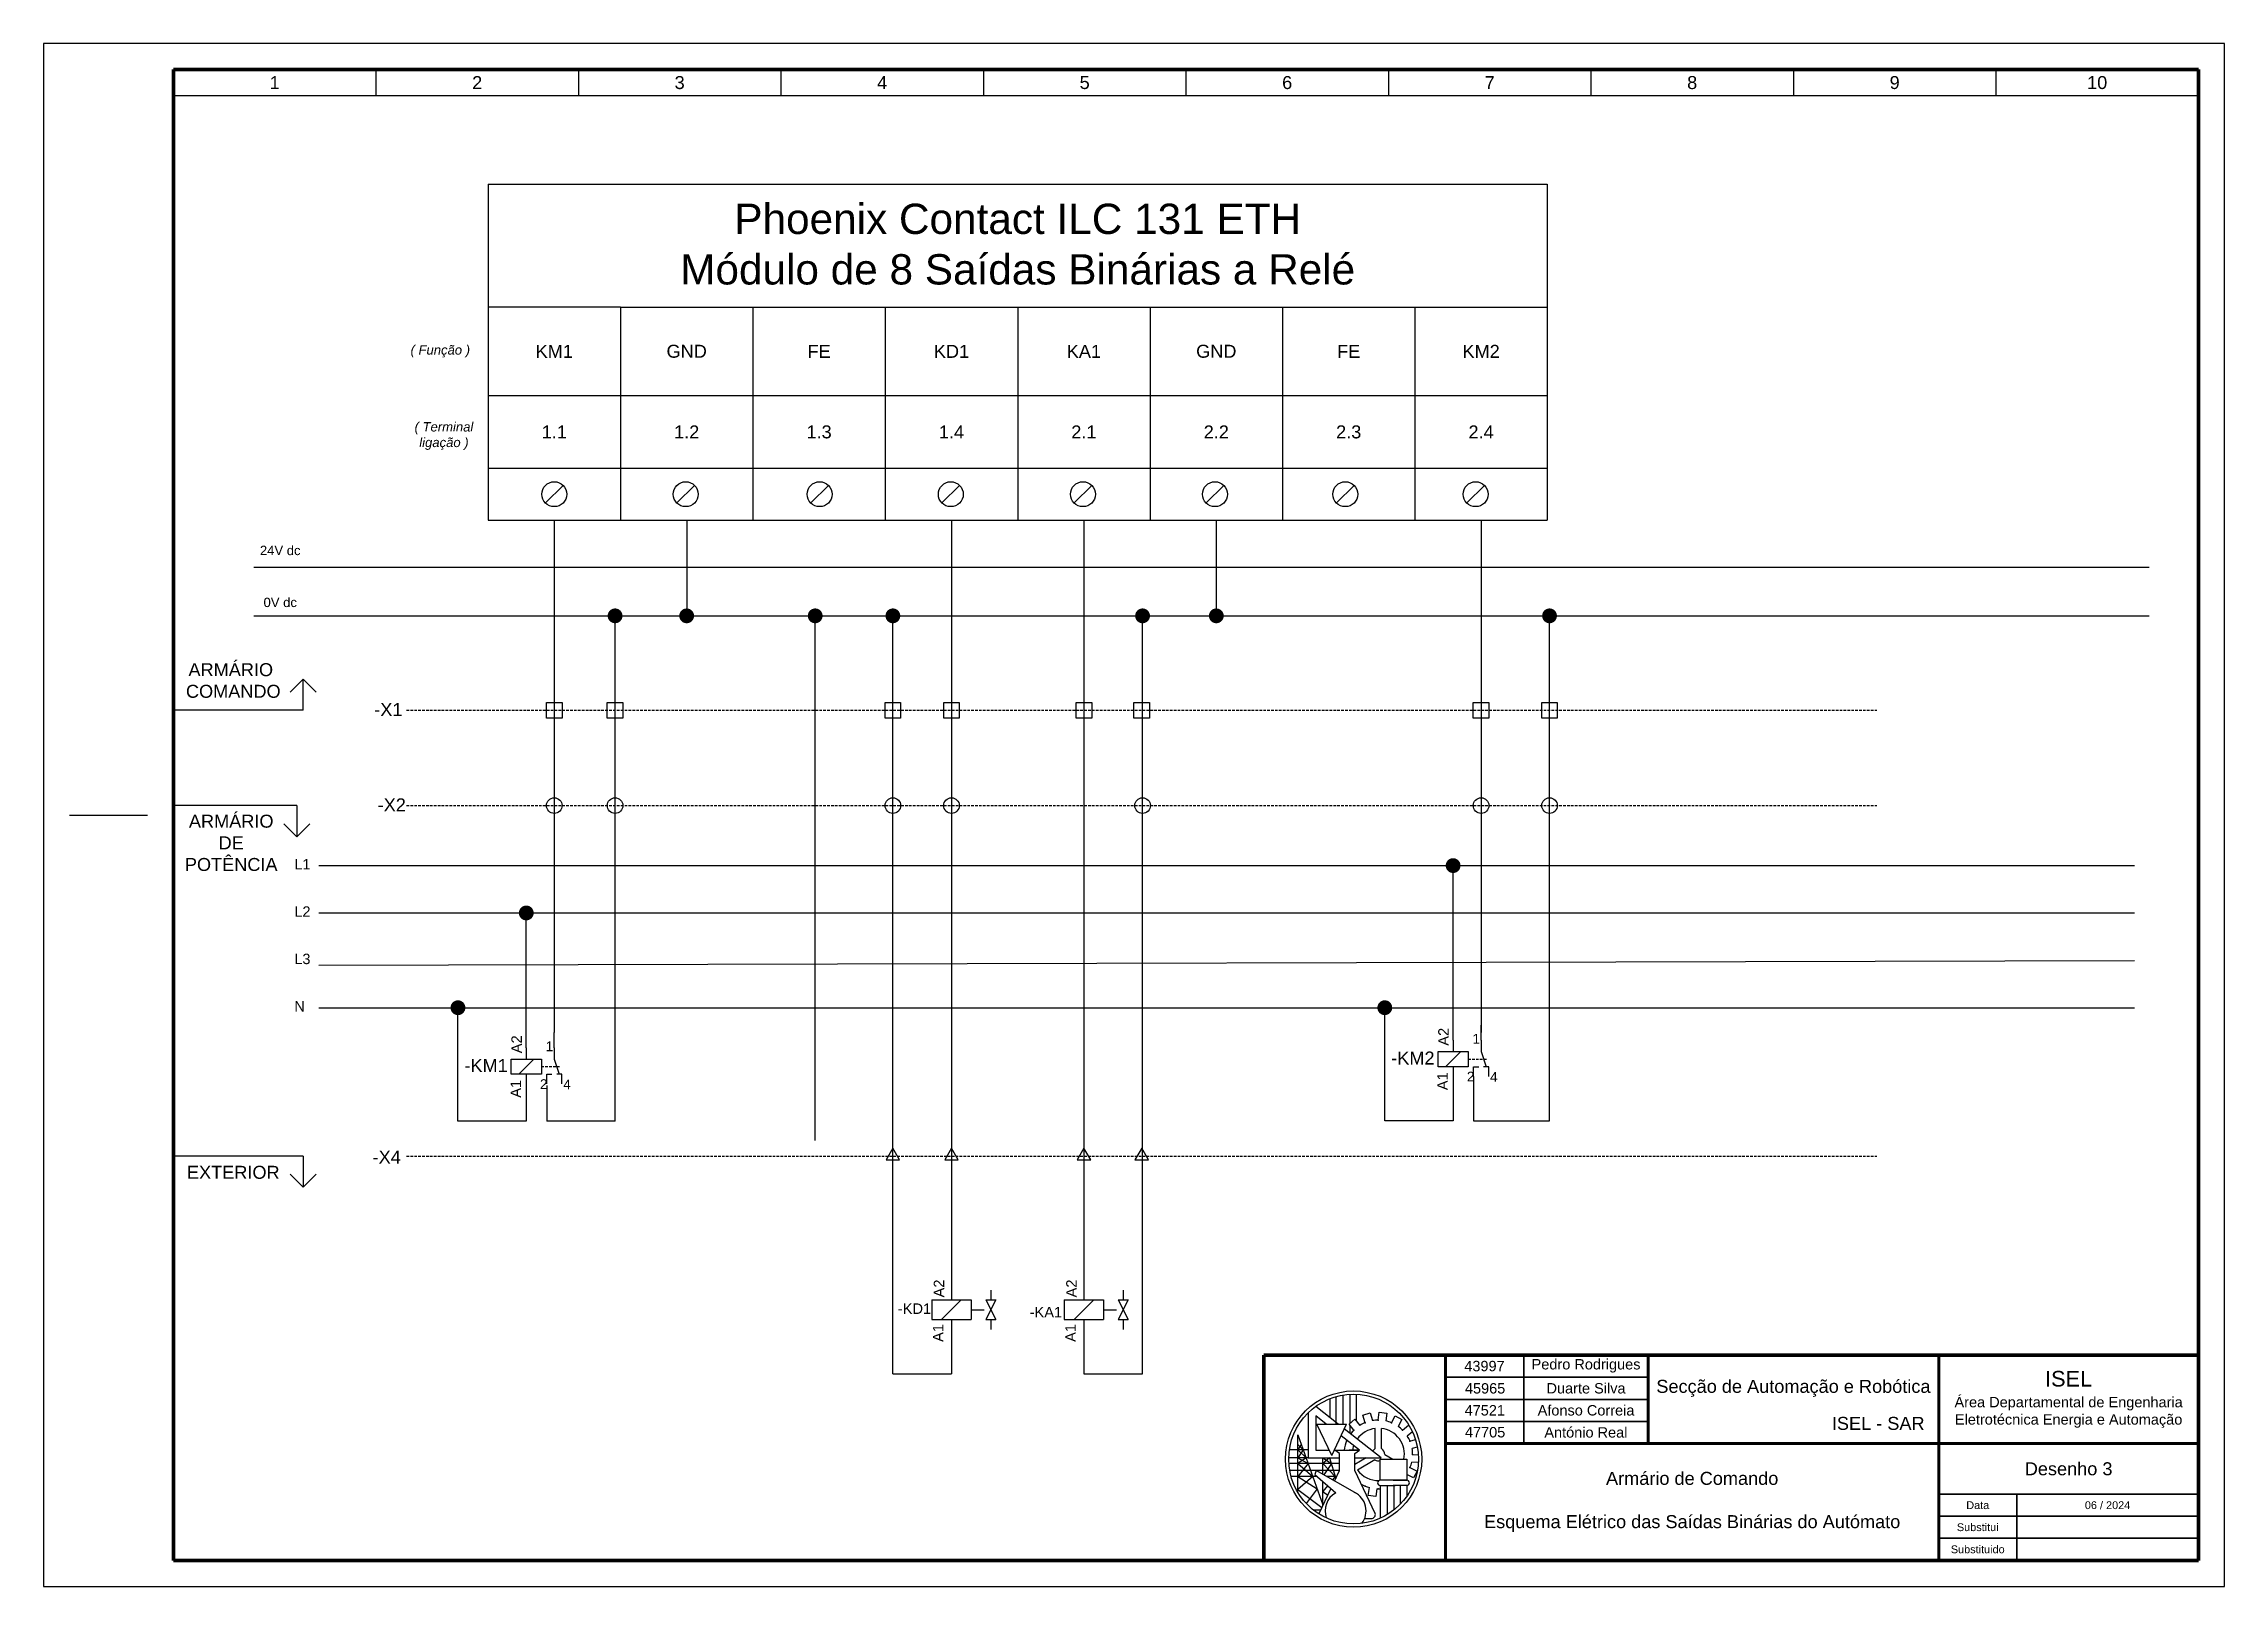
# Model space of a CAD drawing. Header units: millimetres. Extents: x 0 to 5575, y 0 to 297.
# Drawn here: x 1125 to 1545, y 0 to 297 of the extents above; entities that cross this region are included whole.
import ezdxf
from ezdxf.enums import TextEntityAlignment as Align

# ---------------------------------------------------------------- set-up
doc = ezdxf.new("R2010")
doc.units = ezdxf.units.MM
for name, pattern in [('DASHED', [0.75, 0.5, -0.25]), ('GESTRICHELT', [3, 2, -1]), ('JIS_02_2.0', [3, 2, -1])]:
    doc.linetypes.add(name, pattern=pattern)
for name, color, linetype in [('1', 5, 'Continuous'), ('Bornes', 7, 'DASHED'), ('LEGENDA', 7, 'Continuous')]:
    doc.layers.add(name, color=color, linetype=linetype)
doc.styles.get("Standard").update_dxf_attribs({"font": 'arial.ttf'})

msp = doc.modelspace()

# ---------------------------------------------------------------- texts
at = {"attachment_point": 5}
for s, width, heights, insert, char_height in [('1', 39, [3.74], (1169.5, 289.49), 2.5), ('2', 39, [3.74], (1208.5, 289.49), 2.5), ('3', 39, [3.74], (1247.5, 289.49), 2.5), ('4', 39, [3.74], (1286.5, 289.49), 2.5), ('5', 39, [3.74], (1325.5, 289.49), 2.5), ('6', 39, [3.74], (1364.5, 289.49), 2.5), ('7', 39, [3.74], (1403.5, 289.49), 2.5), ('8', 39, [3.74], (1442.5, 289.49), 2.5), ('9', 39, [3.74], (1481.5, 289.49), 2.5), ('10', 39, [3.74], (1520.5, 289.49), 2.5), ('43997', 15, [0], (1402.5, 42.4), 2), ('Pedro Rodrigues', 24, [0], (1422.06, 42.46), 2), ('45965', 15, [0], (1402.62, 38.11), 2), ('Duarte Silva', 24, [0], (1422.06, 38.12), 2), ('47521', 15, [0], (1402.56, 33.88), 2), ('Afonso Correia', 24, [0], (1422.06, 33.88), 2), ('47705', 15, [0], (1402.62, 29.66), 2), ('António Real', 24, [0], (1422.03, 29.63), 2), ('Armário de Comando\\P\\PEsquema Elétrico das Saídas Binárias do Autómato', 95, [0], (1442.5, 16.25), 2.5), ('\\pxqc;Data', 15, [0], (1497.5, 15.62), 1.5), ('\\pxqc;06 / 2024', 35, [0], (1522.5, 15.62), 1.5), ('\\pxqc;Substitui', 15, [0], (1497.5, 11.38), 1.5), ('\\pxqc;Substituido', 15, [0], (1497.5, 7.12), 1.5)]:
    msp.add_mtext_dynamic_manual_height_columns(s, width=width, gutter_width=12.5, heights=heights, dxfattribs=dict(at, insert=insert, char_height=char_height))
at = {"lineweight": -3, "transparency": 33554687}
for s, width, insert, char_height, attachment_point in [('\\pxqc;Phoenix Contact ILC 131 ETH\\P\\pq*;Módulo de 8 Saídas Binárias a Relé', 204, (1312.6, 258.37), 5.8333, 5), ('-X1', 3.4268, (1188.68, 170.05), 2.5, 1), ('-X2', 3.4268, (1189.33, 151.7), 2.5, 1), ('1', 2.813, (1400.19, 106.36), 1.88, 1), ('-KM1', 7.2005, (1206.04, 101.52), 2.5, 1), ('1', 2.813, (1221.69, 104.91), 1.88, 1), ('-KM2', 7.2005, (1384.54, 102.96), 2.5, 1), ('\\pxql;2', 2.813, (1220.6, 97.63), 1.875, 1), ('4', 2.813, (1225.08, 97.57), 1.88, 1), ('\\pxql;2', 2.813, (1399.1, 99.08), 1.875, 1), ('4', 2.813, (1403.58, 99.02), 1.88, 1), ('-X4', 3.4268, (1188.36, 83.89), 2.5, 1), ('Desenho 3', 50, (1515, 22.62), 2.5, 5)]:
    msp.add_mtext_dynamic_manual_height_columns(s, width=width, gutter_width=12.5, heights=[0], dxfattribs=dict(at, insert=insert, char_height=char_height, attachment_point=attachment_point))
at = {"transparency": 33554687}
for s, width, heights, insert, char_height, attachment_point in [('\\pxqc;{\\fArial|b0|i1|c0|p34; ( Função )}', 17, [0], (1201.05, 237.76), 1.8, 5), ('KM1', 25.5, [0], (1223.35, 237.76), 2.5, 5), ('GND', 12.75, [0], (1248.85, 237.76), 2.5, 5), ('FE', 25.5, [0], (1274.35, 237.76), 2.5, 5), ('KD1', 25.5, [0], (1299.85, 237.76), 2.5, 5), ('KA1', 25.5, [0], (1325.35, 237.76), 2.5, 5), ('GND', 25.5, [0], (1350.85, 237.76), 2.5, 5), ('FE', 25.5, [0], (1376.35, 237.76), 2.5, 5), ('KM2', 25.5, [0], (1401.85, 237.76), 2.5, 5), ('\\pxqc;{\\fArial|b0|i1|c0|p34;( Terminal\\Pligação )}', 17, [0], (1202.1, 221.46), 1.8, 5), ('1.1', 25.5, [0], (1223.35, 222.24), 2.5, 5), ('1.2', 25.5, [0], (1248.85, 222.24), 2.5, 5), ('1.3', 25.5, [0], (1274.35, 222.24), 2.5, 5), ('1.4', 25.5, [0], (1299.85, 222.24), 2.5, 5), ('2.1', 25.5, [0], (1325.35, 222.24), 2.5, 5), ('2.2', 25.5, [0], (1350.85, 222.24), 2.5, 5), ('2.3', 25.5, [0], (1376.35, 222.24), 2.5, 5), ('2.4', 25.5, [2.55], (1401.85, 222.24), 2.5, 5), ('\\pxqc;24V dc', 17, [0], (1170.57, 199.42), 1.8, 5), ('\\pxqc;0V dc', 17, [0], (1170.57, 189.42), 1.8, 5), ('\\pxqc;ARMÁRIO  COMANDO', 23.182, [0], (1161.53, 177.73), 2.5, 2), ('ARMÁRIO DE POTÊNCIA', 17, [0], (1161.13, 148.56), 2.5, 2), ('EXTERIOR', 17, [0], (1161.53, 80.96), 2.5, 2)]:
    msp.add_mtext_dynamic_manual_height_columns(s, width=width, gutter_width=12.5, heights=heights, dxfattribs=dict(at, insert=insert, char_height=char_height, attachment_point=attachment_point))
at = {"linetype": 'JIS_02_2.0', "transparency": 33554687, "char_height": 2, "attachment_point": 1}
for s, insert in [('L1', (1173.29, 140.03)), ('L2', (1173.29, 130.91)), ('L3', (1173.29, 121.79)), ('N', (1173.29, 112.67))]:
    msp.add_mtext_dynamic_manual_height_columns(s, width=1.8376, gutter_width=12.5, heights=[0], dxfattribs=dict(at, insert=insert))
at = {"layer": '1', "color": 7, "lineweight": 9, "transparency": 33554687}
for s, p in [('A2', (1217.11, 106.08)), ('A2', (1395.61, 107.53)), ('A1', (1216.94, 97.52)), ('A1', (1395.44, 98.97)), ('A2', (1298.46, 59.07)), ('A2', (1323.96, 59.07)), ('A1', (1298.28, 50.51)), ('A1', (1323.78, 50.51))]:
    msp.add_text(s, height=2.019, rotation=90, dxfattribs=at).set_placement(p, align=Align.RIGHT)
at = {"layer": '1', "color": 7, "transparency": 33554687}
for s, p in [('-KD1', (1295.94, 52.45)), ('-KA1', (1321.17, 51.78))]:
    msp.add_text(s, height=2.019, dxfattribs=at).set_placement(p, align=Align.RIGHT)
at = {"layer": 'Bornes', "char_height": 2.5}
for s, width, insert, attachment_point in [('\\pxqc;Secção de Automação e Robótica', 56, (1462, 38.12), 5), ('\\pxqc;{\\H1.2x;ISEL\\P\\H0.66667x;Área Departamental de Engenharia Eletrotécnica Energia e Automação}', 50, (1515, 36), 5), ('\\pxqr;ISEL - SAR', 56, (1487.26, 30.09), 9)]:
    msp.add_mtext_dynamic_manual_height_columns(s, width=width, gutter_width=12.5, heights=[0], dxfattribs=dict(at, insert=insert, attachment_point=attachment_point))

# ---------------------------------------------------------------- blocks, each defined once
blk = doc.blocks.new('E_Y001')
at = {"layer": '1', "color": 7}
for p, q in [((0, 0), (0, -2.25)), ((-3, -2.25), (-3, -5.25)), ((-3, -2.25), (3, -2.25)), ((1.5, -2.25), (-1.5, -5.25)), ((3, -2.25), (3, -5.25)), ((5.25, -2.25), (6.75, -5.25)), ((6.75, -2.25), (5.25, -5.25)), ((5.25, -2.25), (6.75, -2.25)), ((6, -0.75), (6, -2.25)), ((-3, -5.25), (3, -5.25)), ((0, -5.25), (0, -7.5)), ((5.25, -5.25), (6.75, -5.25)), ((6, -5.25), (6, -6.75))]:
    blk.add_line(p, q, dxfattribs=at)
at = {"layer": '1', "color": 7, "linetype": 'GESTRICHELT'}
blk.add_line((3, -3.75), (6, -3.75), dxfattribs=at)

# ---------------------------------------------------------------- hatches: boundary and pattern name
at = {"transparency": 33554687}
h = msp.add_hatch(color=256, dxfattribs=at)
edge = h.paths.add_edge_path()
edge.add_arc((1235.06, 186.84), 1.43, 0, 360)
h = msp.add_hatch(color=256, dxfattribs=at)
edge = h.paths.add_edge_path()
edge.add_arc((1248.85, 186.84), 1.43, 0, 360)
h = msp.add_hatch(color=256, dxfattribs=at)
edge = h.paths.add_edge_path()
edge.add_arc((1273.6, 186.84), 1.43, 0, 360)
h = msp.add_hatch(color=256, dxfattribs=at)
edge = h.paths.add_edge_path()
edge.add_arc((1288.56, 186.84), 1.43, 0, 360)
h = msp.add_hatch(color=256, dxfattribs=at)
edge = h.paths.add_edge_path()
edge.add_arc((1336.65, 186.84), 1.43, 0, 360)
h = msp.add_hatch(color=256, dxfattribs=at)
edge = h.paths.add_edge_path()
edge.add_arc((1350.85, 186.84), 1.43, 0, 360)
h = msp.add_hatch(color=256, dxfattribs=at)
edge = h.paths.add_edge_path()
edge.add_arc((1415.03, 186.84), 1.43, 0, 360)
h = msp.add_hatch(color=256, dxfattribs=at)
edge = h.paths.add_edge_path()
edge.add_arc((1396.46, 138.76), 1.43, 0, 360)
h = msp.add_hatch(color=256, dxfattribs=at)
edge = h.paths.add_edge_path()
edge.add_arc((1217.96, 129.64), 1.43, 0, 360)
h = msp.add_hatch(color=256, dxfattribs=at)
edge = h.paths.add_edge_path()
edge.add_arc((1204.8, 111.4), 1.43, 0, 360)
h = msp.add_hatch(color=256, dxfattribs=at)
edge = h.paths.add_edge_path()
edge.add_arc((1383.3, 111.4), 1.43, 0, 360)

# ---------------------------------------------------------------- linework, layer by layer
for p, q in [((1150, 292), (1150, 287)), ((1150, 292), (1150, 287)), ((1189, 292), (1189, 287)), ((1228, 292), (1228, 287)), ((1267, 292), (1267, 287)), ((1306, 292), (1306, 287)), ((1345, 292), (1345, 287)), ((1384, 292), (1384, 287)), ((1423, 292), (1423, 287)), ((1462, 292), (1462, 287)), ((1501, 292), (1501, 287)), ((1150, 287), (1540, 287)), ((1130, 148.5), (1145, 148.5))]:
    msp.add_line(p, q)
for p, q in [((1210.6, 269.96), (1414.6, 269.96)), ((1210.6, 269.96), (1210.6, 205.26)), ((1414.6, 269.96), (1414.6, 229.26)), ((1236.1, 246.26), (1236.1, 229.26)), ((1261.6, 246.26), (1261.6, 229.26)), ((1287.1, 246.26), (1287.1, 229.26)), ((1312.6, 246.26), (1312.6, 229.26)), ((1338.1, 246.26), (1338.1, 229.26)), ((1363.6, 246.26), (1363.6, 229.26)), ((1389.1, 246.26), (1389.1, 229.26)), ((1210.6, 229.26), (1414.6, 229.26)), ((1236.1, 229.26), (1236.1, 215.26)), ((1261.6, 229.26), (1261.6, 215.26)), ((1287.1, 229.26), (1287.1, 215.26)), ((1312.6, 229.26), (1312.6, 215.26)), ((1338.1, 229.26), (1338.1, 215.26)), ((1363.6, 229.26), (1363.6, 215.26)), ((1389.1, 229.26), (1389.1, 215.26)), ((1414.6, 229.26), (1414.6, 215.26)), ((1210.6, 215.26), (1414.6, 215.26)), ((1221.65, 208.57), (1225.05, 211.96)), ((1246.98, 208.57), (1250.37, 211.96)), ((1272.75, 208.57), (1276.14, 211.96)), ((1298.02, 208.57), (1301.41, 211.96)), ((1323.46, 208.57), (1326.85, 211.96)), ((1348.9, 208.57), (1352.29, 211.96)), ((1374, 208.57), (1377.39, 211.96)), ((1399.1, 208.57), (1402.49, 211.96)), ((1165.51, 196.19), (1530.51, 196.19)), ((1165.51, 186.84), (1530.51, 186.84)), ((1175, 174.67), (1172.5, 172.17)), ((1175, 168.67), (1175, 174.67)), ((1175, 174.67), (1177.5, 172.17)), ((1175, 168.67), (1150, 168.67)), ((1173.75, 150.32), (1150, 150.32)), ((1173.75, 150.32), (1173.75, 144.32)), ((1173.75, 144.32), (1171.25, 146.82)), ((1173.75, 144.32), (1176.25, 146.82)), ((1178, 138.76), (1527.71, 138.76)), ((1178, 129.64), (1527.71, 129.64)), ((1178, 119.6), (1527.71, 120.48)), ((1178, 111.4), (1527.71, 111.4)), ((1175, 82.84), (1150, 82.84)), ((1175, 82.84), (1175, 76.84)), ((1175, 76.84), (1172.5, 79.34)), ((1175, 76.84), (1177.5, 79.34))]:
    msp.add_line(p, q, dxfattribs=at)
at = {"lineweight": -3, "transparency": 33554687}
for p, q in [((1236.1, 246.26), (1210.6, 246.26)), ((1236.1, 246.26), (1261.6, 246.26)), ((1261.6, 246.26), (1287.1, 246.26)), ((1287.1, 246.26), (1312.6, 246.26)), ((1312.6, 246.26), (1338.1, 246.26)), ((1338.1, 246.26), (1363.6, 246.26)), ((1363.6, 246.26), (1389.1, 246.26)), ((1389.1, 246.26), (1414.6, 246.26)), ((1236.1, 215.26), (1236.1, 205.26)), ((1261.6, 215.26), (1261.6, 205.26)), ((1287.1, 215.26), (1287.1, 205.26)), ((1312.6, 215.26), (1312.6, 205.26)), ((1338.1, 215.26), (1338.1, 205.26)), ((1363.6, 215.26), (1363.6, 205.26)), ((1389.1, 215.26), (1389.1, 205.26)), ((1414.6, 215.26), (1414.6, 205.26)), ((1210.6, 205.26), (1236.1, 205.26)), ((1223.35, 205.26), (1223.35, 106.6)), ((1236.1, 205.26), (1261.6, 205.26)), ((1248.85, 205.26), (1248.85, 186.84)), ((1261.6, 205.26), (1287.1, 205.26)), ((1287.1, 205.26), (1312.6, 205.26)), ((1299.85, 205.26), (1299.85, 57.98)), ((1312.6, 205.26), (1338.1, 205.26)), ((1325.35, 205.26), (1325.35, 57.98)), ((1338.1, 205.26), (1363.6, 205.26)), ((1350.85, 205.26), (1350.85, 186.84)), ((1363.6, 205.26), (1389.1, 205.26)), ((1389.1, 205.26), (1414.6, 205.26)), ((1401.85, 205.26), (1401.85, 106.6)), ((1235.06, 89.55), (1235.06, 186.84)), ((1273.6, 85.83), (1273.6, 186.84)), ((1288.56, 40.92), (1288.56, 186.84)), ((1336.65, 40.92), (1336.65, 186.84)), ((1415.03, 89.61), (1415.03, 186.84)), ((1396.46, 105.15), (1396.46, 138.76)), ((1217.96, 103.7), (1217.96, 129.64)), ((1204.8, 89.55), (1204.8, 111.4)), ((1383.3, 89.61), (1383.3, 111.4)), ((1223.35, 103.7), (1223.35, 106.6)), ((1401.85, 105.15), (1401.85, 108.04)), ((1396.46, 97.87), (1396.46, 89.61)), ((1400.4, 98.18), (1400.4, 89.61)), ((1217.96, 96.42), (1217.96, 89.55)), ((1221.9, 96.42), (1221.9, 89.55)), ((1217.96, 89.55), (1204.8, 89.55)), ((1235.06, 89.55), (1221.9, 89.55)), ((1396.46, 89.61), (1383.3, 89.61)), ((1400.4, 89.61), (1415.03, 89.61)), ((1299.85, 48.52), (1299.85, 40.92)), ((1325.35, 48.52), (1325.35, 40.92)), ((1288.56, 40.92), (1299.85, 40.92)), ((1288.56, 40.92), (1299.85, 40.92)), ((1325.35, 40.92), (1336.65, 40.92))]:
    msp.add_line(p, q, dxfattribs=at)
at = {"linetype": 'DASHED', "lineweight": -3, "transparency": 33554687}
for p, q in [((1194.91, 168.67), (1478.08, 168.67)), ((1194.91, 150.32), (1478.08, 150.32)), ((1399.37, 101.51), (1403.1, 101.51)), ((1220.87, 100.06), (1224.6, 100.06)), ((1194.91, 82.84), (1478.08, 82.84))]:
    msp.add_line(p, q, dxfattribs=at)
at = {"lineweight": 120}
msp.add_line((1360, 44.5), (1360, 5), dxfattribs=at)
at = {"lineweight": 25}
for p, q in [((1374.32, 31.25), (1370, 34.64)), ((1372.78, 32.46), (1372.78, 36.14)), ((1373.95, 31.25), (1373.95, 36.53)), ((1375.3, 31.25), (1375.3, 36.82)), ((1376.64, 31.44), (1376.64, 36.97)), ((1377.86, 31.8), (1377.86, 36.97)), ((1368.57, 33.44), (1368.57, 24.75)), ((1371.99, 31.25), (1370.01, 32.8)), ((1370.01, 32.8), (1370.01, 26.19)), ((1370.2, 31.25), (1375.95, 31.25)), ((1373.07, 25.2), (1370.2, 31.25)), ((1373.07, 25.2), (1375.95, 31.25)), ((1382.59, 24.75), (1375.5, 30.32)), ((1376.41, 31.25), (1377.55, 32.18)), ((1377.37, 30.07), (1376.41, 31.25)), ((1376.64, 29.42), (1376.64, 30.96)), ((1377.55, 32.18), (1378.51, 31)), ((1379.08, 32.96), (1380.49, 33.38)), ((1379.52, 31.51), (1379.08, 32.96)), ((1380.49, 33.38), (1380.93, 31.93)), ((1381.45, 26.51), (1381.45, 30.39)), ((1382.05, 32.01), (1382.21, 33.52)), ((1382.21, 33.52), (1383.67, 33.36)), ((1382.65, 26.51), (1382.65, 30.39)), ((1383.67, 33.36), (1383.51, 31.85)), ((1384.58, 31.51), (1385.3, 32.84)), ((1385.3, 32.84), (1386.59, 32.14)), ((1386.59, 32.14), (1385.87, 30.8)), ((1386.72, 30.07), (1387.88, 31.05)), ((1388.62, 29.75), (1387.64, 28.93)), ((1387.88, 31.05), (1388.01, 30.9)), ((1368.57, 26.26), (1364.93, 26.26)), ((1366.57, 29.15), (1371.36, 15.7)), ((1366.57, 18.1), (1366.57, 29.15)), ((1367.21, 27.34), (1366.57, 26.26)), ((1366.57, 27.31), (1367.6, 26.26)), ((1367.6, 26.26), (1366.57, 24.75)), ((1366.57, 26.26), (1368.14, 24.75)), ((1370.01, 26.19), (1372.6, 26.19)), ((1373.54, 26.19), (1373.95, 26.19)), ((1374.6, 25.59), (1373.68, 26.19)), ((1373.95, 26.19), (1378.43, 26.19)), ((1373.95, 26.19), (1376.03, 26.19)), ((1374.6, 22.28), (1374.6, 25.59)), ((1378.43, 26.19), (1374.87, 28.98)), ((1378.43, 26.19), (1376.43, 26.19)), ((1377.5, 25.59), (1378.43, 26.19)), ((1377.5, 22.28), (1377.5, 25.59)), ((1383.31, 25.36), (1384.84, 24.48)), ((1388.15, 27.93), (1389.2, 28.25)), ((1389.56, 26.82), (1388.56, 26.52)), ((1388.66, 25.4), (1389.75, 25.3)), ((1368.57, 24.75), (1364.81, 24.75)), ((1374.6, 23.63), (1364.83, 23.63)), ((1374.6, 22.31), (1365, 22.31)), ((1370.25, 21.15), (1365.26, 21.15)), ((1366.57, 24.75), (1368.53, 23.63)), ((1368.14, 24.75), (1366.57, 23.63)), ((1368.53, 23.63), (1366.57, 21.15)), ((1366.57, 23.63), (1369.42, 21.15)), ((1366.57, 21.15), (1370.25, 18.8)), ((1369.42, 21.15), (1366.57, 18.62)), ((1368.57, 24.75), (1374.6, 24.75)), ((1370.11, 22.31), (1369.8, 21.54)), ((1369.8, 21.54), (1373.85, 17.99)), ((1377.95, 17.81), (1370.11, 22.31)), ((1371.36, 21.59), (1371.36, 24.75)), ((1371.36, 24.75), (1373.01, 23.63)), ((1372.67, 24.75), (1371.36, 23.63)), ((1371.36, 23.63), (1373.75, 21.15)), ((1373.01, 23.63), (1371.57, 21.47)), ((1373.75, 21.15), (1372.13, 21.15)), ((1372.67, 24.75), (1373.87, 20.75)), ((1373.75, 21.15), (1373.22, 20.52)), ((1373.64, 20.28), (1374.6, 22.28)), ((1377.5, 24.75), (1382.59, 24.75)), ((1379.73, 24.75), (1377.5, 23.46)), ((1381.45, 14.04), (1377.5, 22.28)), ((1381.38, 24.33), (1378.02, 22.39)), ((1382.44, 20.44), (1382.44, 24.48)), ((1382.44, 24.48), (1387.52, 24.48)), ((1387.52, 24.48), (1387.52, 20.44)), ((1388.85, 20.88), (1387.52, 21.55)), ((1388.15, 22.87), (1389.51, 22.19)), ((1389.76, 23.82), (1388.49, 23.94)), ((1389.51, 22.19), (1388.85, 20.88)), ((1366.57, 18.62), (1371.19, 15.16)), ((1370.25, 18.8), (1368.16, 15.98)), ((1370.65, 14.04), (1372.93, 18.79)), ((1371.36, 15.51), (1371.36, 20.18)), ((1372.27, 19.38), (1371.36, 18.29)), ((1371.36, 18.29), (1372.34, 17.56)), ((1380.1, 17.51), (1380.33, 19.01)), ((1381.55, 17.29), (1380.1, 17.51)), ((1381.78, 18.8), (1381.55, 17.29)), ((1387.52, 20.44), (1382.44, 20.44)), ((1385.3, 20.44), (1382.44, 20.44)), ((1382.44, 19.41), (1382.44, 13.12)), ((1382.44, 19.41), (1385.3, 19.41)), ((1383.74, 19.41), (1383.74, 13.81)), ((1384.91, 20.44), (1387.52, 20.44)), ((1387.52, 19.41), (1384.91, 19.41)), ((1385.07, 19.41), (1385.07, 14.73)), ((1386.26, 19.41), (1386.26, 15.81)), ((1387.52, 19.41), (1387.52, 17.33)), ((1370.96, 14.67), (1369.59, 14.67)), ((1379.42, 13.05), (1380.72, 13.05))]:
    msp.add_line(p, q, dxfattribs=at)
at = {"lineweight": 30}
msp.add_line((1505, 17.75), (1505, 5), dxfattribs=at)
msp.add_lwpolyline([(1125, 0), (1545, 0), (1545, 297), (1125, 297)], close=True)
at = {"transparency": 33554687}
for points in [[(1224.85, 167.17), (1221.85, 167.17), (1221.85, 170.17), (1224.85, 170.17)], [(1236.56, 167.17), (1233.56, 167.17), (1233.56, 170.17), (1236.56, 170.17)], [(1290.06, 167.17), (1287.06, 167.17), (1287.06, 170.17), (1290.06, 170.17)], [(1301.35, 167.17), (1298.35, 167.17), (1298.35, 170.17), (1301.35, 170.17)], [(1326.85, 167.17), (1323.85, 167.17), (1323.85, 170.17), (1326.85, 170.17)], [(1337.99, 167.17), (1334.99, 167.17), (1334.99, 170.17), (1337.99, 170.17)], [(1403.35, 167.17), (1400.35, 167.17), (1400.35, 170.17), (1403.35, 170.17)], [(1416.53, 167.17), (1413.53, 167.17), (1413.53, 170.17), (1416.53, 170.17)]]:
    msp.add_lwpolyline(points, close=True, dxfattribs=at)
at = {"lineweight": -3, "transparency": 33554687}
for points in [[(1401.85, 105.15), (1401.85, 102.96), (1402.81, 100.05)], [(1223.35, 103.7), (1223.35, 101.52), (1224.31, 98.61)], [(1221.9, 96.73), (1221.9, 98.61), (1222.9, 98.61)], [(1224.81, 96.73), (1224.81, 98.61), (1223.81, 98.61)], [(1400.4, 98.18), (1400.4, 100.05), (1401.4, 100.05)], [(1403.31, 98.18), (1403.31, 100.05), (1402.31, 100.05)]]:
    msp.add_lwpolyline(points, dxfattribs=at)
at = {"transparency": 33554687}
for centre, radius in [((1223.35, 210.26), 2.4), ((1248.67, 210.26), 2.4), ((1274.45, 210.26), 2.4), ((1299.72, 210.26), 2.4), ((1325.16, 210.26), 2.4), ((1350.59, 210.26), 2.4), ((1375.69, 210.26), 2.4), ((1400.79, 210.26), 2.4), ((1223.35, 150.32), 1.5), ((1235.06, 150.32), 1.5), ((1288.56, 150.32), 1.5), ((1299.85, 150.32), 1.5), ((1336.65, 150.32), 1.5), ((1401.85, 150.32), 1.5), ((1415.03, 150.32), 1.5)]:
    msp.add_circle(centre, radius, dxfattribs=at)
at = {"lineweight": 25}
for radius in [13.12, 12.49]:
    msp.add_circle((1377.29, 24.5), radius, dxfattribs=at)
for centre, radius, start, end in [((1382.05, 25.4), 6.61, 135, 143.3785), ((1382.05, 25.4), 5.03, 96.8237, 143.858), ((1382.05, 25.4), 6.61, 112.5, 122.2448), ((1382.05, 25.4), 6.61, 90, 99.7454), ((1382.05, 25.4), 5.03, 349.4456, 83.1763), ((1382.05, 25.4), 6.61, 67.5, 77.2458), ((1382.05, 25.4), 6.61, 45, 54.7457), ((1382.05, 25.4), 6.61, 155.9991, 173.1361), ((1382.05, 25.4), 5.03, 160.5913, 170.9616), ((1382.05, 25.4), 1.26, 118.2526, 149.8624), ((1382.05, 25.4), 1.26, 358.2526, 61.7474), ((1382.05, 25.4), 6.61, 22.5, 32.2416), ((1382.05, 25.4), 6.61, 0, 9.7446), ((1382.05, 25.4), 5.03, 216.8237, 271.5984), ((1382.05, 25.4), 1.26, 238.2526, 288.2165), ((1382.05, 25.4), 6.61, 337.5, 347.2434), ((1375.75, 14.53), 3.95, 118.829, 200.1376), ((1375.75, 14.53), 3.95, 322.3555, 64.0548), ((1382.05, 25.4), 6.61, 240.0878, 254.9243), ((1382.05, 25.4), 6.61, 267.6784, 273.4222), ((1382.44, 19.93), 0.515, 90, 270), ((1387.52, 19.93), 0.515, 270, 90), ((1371.38, 13.82), 0.765, 163.3429, 170.9608), ((1380.72, 13.82), 0.765, 270, 16.6571)]:
    msp.add_arc(centre, radius, start, end, dxfattribs=at)
for p in [(1377.37, 30.07), (1379.52, 31.51), (1382.05, 32.01), (1384.58, 31.51), (1386.72, 30.07), (1375.94, 27.93), (1388.15, 27.93), (1388.66, 25.4), (1388.15, 22.87), (1379.52, 19.29), (1382.05, 18.79)]:
    msp.add_point(p, dxfattribs=at)
at = {"layer": '1', "color": 7, "transparency": 33554687}
for p, q in [((1396.46, 105.15), (1396.46, 102.96)), ((1219.42, 101.52), (1216.51, 98.61)), ((1217.96, 103.7), (1217.96, 101.52)), ((1397.92, 102.96), (1395.01, 100.05)), ((1217.96, 98.61), (1217.96, 96.42)), ((1396.46, 100.05), (1396.46, 97.87))]:
    msp.add_line(p, q, dxfattribs=at)
for points in [[(1215.05, 101.52), (1220.87, 101.52), (1220.87, 98.61), (1215.05, 98.61)], [(1393.55, 102.96), (1399.37, 102.96), (1399.37, 100.05), (1393.55, 100.05)]]:
    msp.add_lwpolyline(points, close=True, dxfattribs=at)
at = {"layer": 'Bornes', "linetype": 'Continuous', "transparency": 33554687}
for points in [[(1288.56, 84.35), (1287.25, 82.09), (1289.86, 82.09)], [(1299.85, 84.35), (1298.54, 82.09), (1301.16, 82.09)], [(1325.35, 84.35), (1324.04, 82.09), (1326.66, 82.09)], [(1336.49, 84.35), (1335.19, 82.09), (1337.8, 82.09)]]:
    msp.add_lwpolyline(points, close=True, dxfattribs=at)
at = {"layer": 'LEGENDA', "lineweight": 120}
for p, q in [((1540, 292), (1150, 292)), ((1150, 5), (1150, 292)), ((1540, 5), (1540, 292)), ((1540, 44.5), (1360, 44.5)), ((1540, 5), (1150, 5))]:
    msp.add_line(p, q, dxfattribs=at)
at = {"layer": 'LEGENDA', "lineweight": 60}
for p, q in [((1395, 44.5), (1395, 5)), ((1434, 44.5), (1434, 27.5)), ((1490, 44.5), (1490, 27.5)), ((1395, 27.5), (1540, 27.5)), ((1490, 27.5), (1490, 5))]:
    msp.add_line(p, q, dxfattribs=at)
at = {"layer": 'LEGENDA', "lineweight": 30}
for p, q in [((1410.06, 44.5), (1410.06, 27.5)), ((1434.06, 40.25), (1395.06, 40.25)), ((1434.06, 36), (1395.06, 36)), ((1434.06, 31.75), (1395.06, 31.75)), ((1490, 17.75), (1540, 17.75)), ((1490, 13.5), (1540, 13.5)), ((1490, 9.25), (1540, 9.25))]:
    msp.add_line(p, q, dxfattribs=at)

# ---------------------------------------------------------------- block references
at = {"layer": '1', "transparency": 33554687, "xscale": 1.261838575250266, "yscale": 1.261838575250266, "zscale": 1.261838575250266}
for p in [(1299.85, 57.98), (1325.35, 57.98)]:
    msp.add_blockref('E_Y001', p, dxfattribs=at)

msp.set_redraw_order([(e.dxf.handle, doc.entitydb.next_handle()) for e in msp.query("TEXT MTEXT ATTDEF DIMENSION ARC_DIMENSION")])  # texts and dimensions are drawn at this point

doc.saveas('drawing.dxf')
